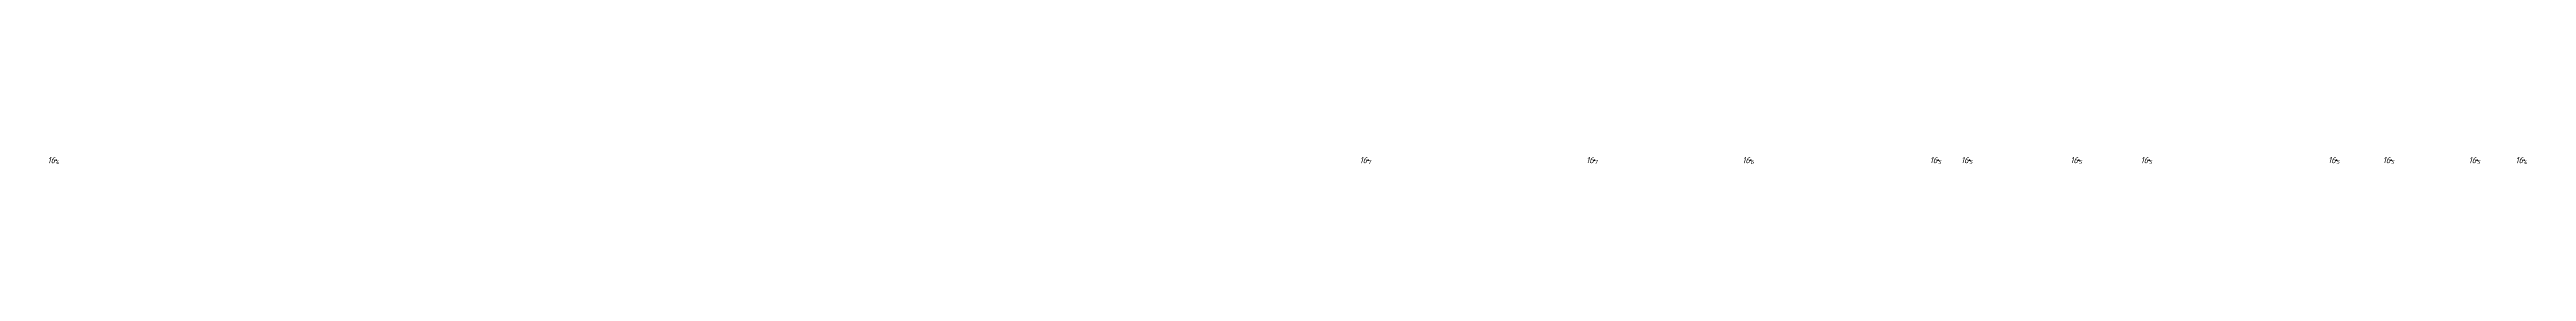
# Model space of a CAD drawing. Header units: metres. Extents: x 555406 to 556003, y 5031197 to 5031451.
# Drawn here: x 555408.2 to 555725.3, y 5031272.5 to 5031273.4 of the extents above; entities that cross this region are included whole.
import ezdxf
from ezdxf.enums import TextEntityAlignment as Align

# ---------------------------------------------------------------- set-up
doc = ezdxf.new("R2010")
doc.units = ezdxf.units.M
doc.layers.add('DEPTHS_TEXT', color=7, linetype='Continuous')
doc.layers.add('POINTS', color=8, linetype='Continuous')
doc.styles.add('ISO', font='iso')

msp = doc.modelspace()

# ---------------------------------------------------------------- texts
at = {"layer": 'DEPTHS_TEXT', "linetype": 'Continuous', "style": 'ISO', "oblique": 15}
for p in [(555408.87, 5031273), (555576.87, 5031273), (555605.87, 5031273), (555625.87, 5031273), (555649.87, 5031273), (555653.87, 5031273), (555667.87, 5031273), (555676.87, 5031273), (555700.87, 5031273), (555707.87, 5031273), (555718.87, 5031273), (555724.87, 5031273)]:
    msp.add_text('16', height=0.8, dxfattribs=at).set_placement(p, align=Align.MIDDLE_RIGHT)
for s, p in [('4', (555408.95, 5031273)), ('7', (555576.95, 5031273)), ('7', (555605.95, 5031273)), ('6', (555625.95, 5031273)), ('5', (555649.95, 5031273)), ('5', (555653.95, 5031273)), ('5', (555667.95, 5031273)), ('5', (555676.95, 5031273)), ('5', (555700.95, 5031273)), ('5', (555707.95, 5031273)), ('5', (555718.95, 5031273)), ('4', (555724.95, 5031273))]:
    msp.add_text(s, height=0.5, dxfattribs=at).set_placement(p, align=Align.TOP_LEFT)

# ---------------------------------------------------------------- linework, layer by layer
at = {"layer": 'POINTS', "linetype": 'Continuous'}
for p in [(555409, 5031273, 16.4), (555577, 5031273, 16.7), (555606, 5031273, 16.7), (555626, 5031273, 16.6), (555650, 5031273, 16.5), (555654, 5031273, 16.5), (555668, 5031273, 16.5), (555677, 5031273, 16.5), (555701, 5031273, 16.5), (555708, 5031273, 16.5), (555719, 5031273, 16.5), (555725, 5031273, 16.4)]:
    msp.add_point(p, dxfattribs=at)

msp.set_redraw_order([(e.dxf.handle, doc.entitydb.next_handle()) for e in msp.query("TEXT MTEXT ATTDEF DIMENSION ARC_DIMENSION")])  # texts and dimensions are drawn at this point

doc.saveas('drawing.dxf')
